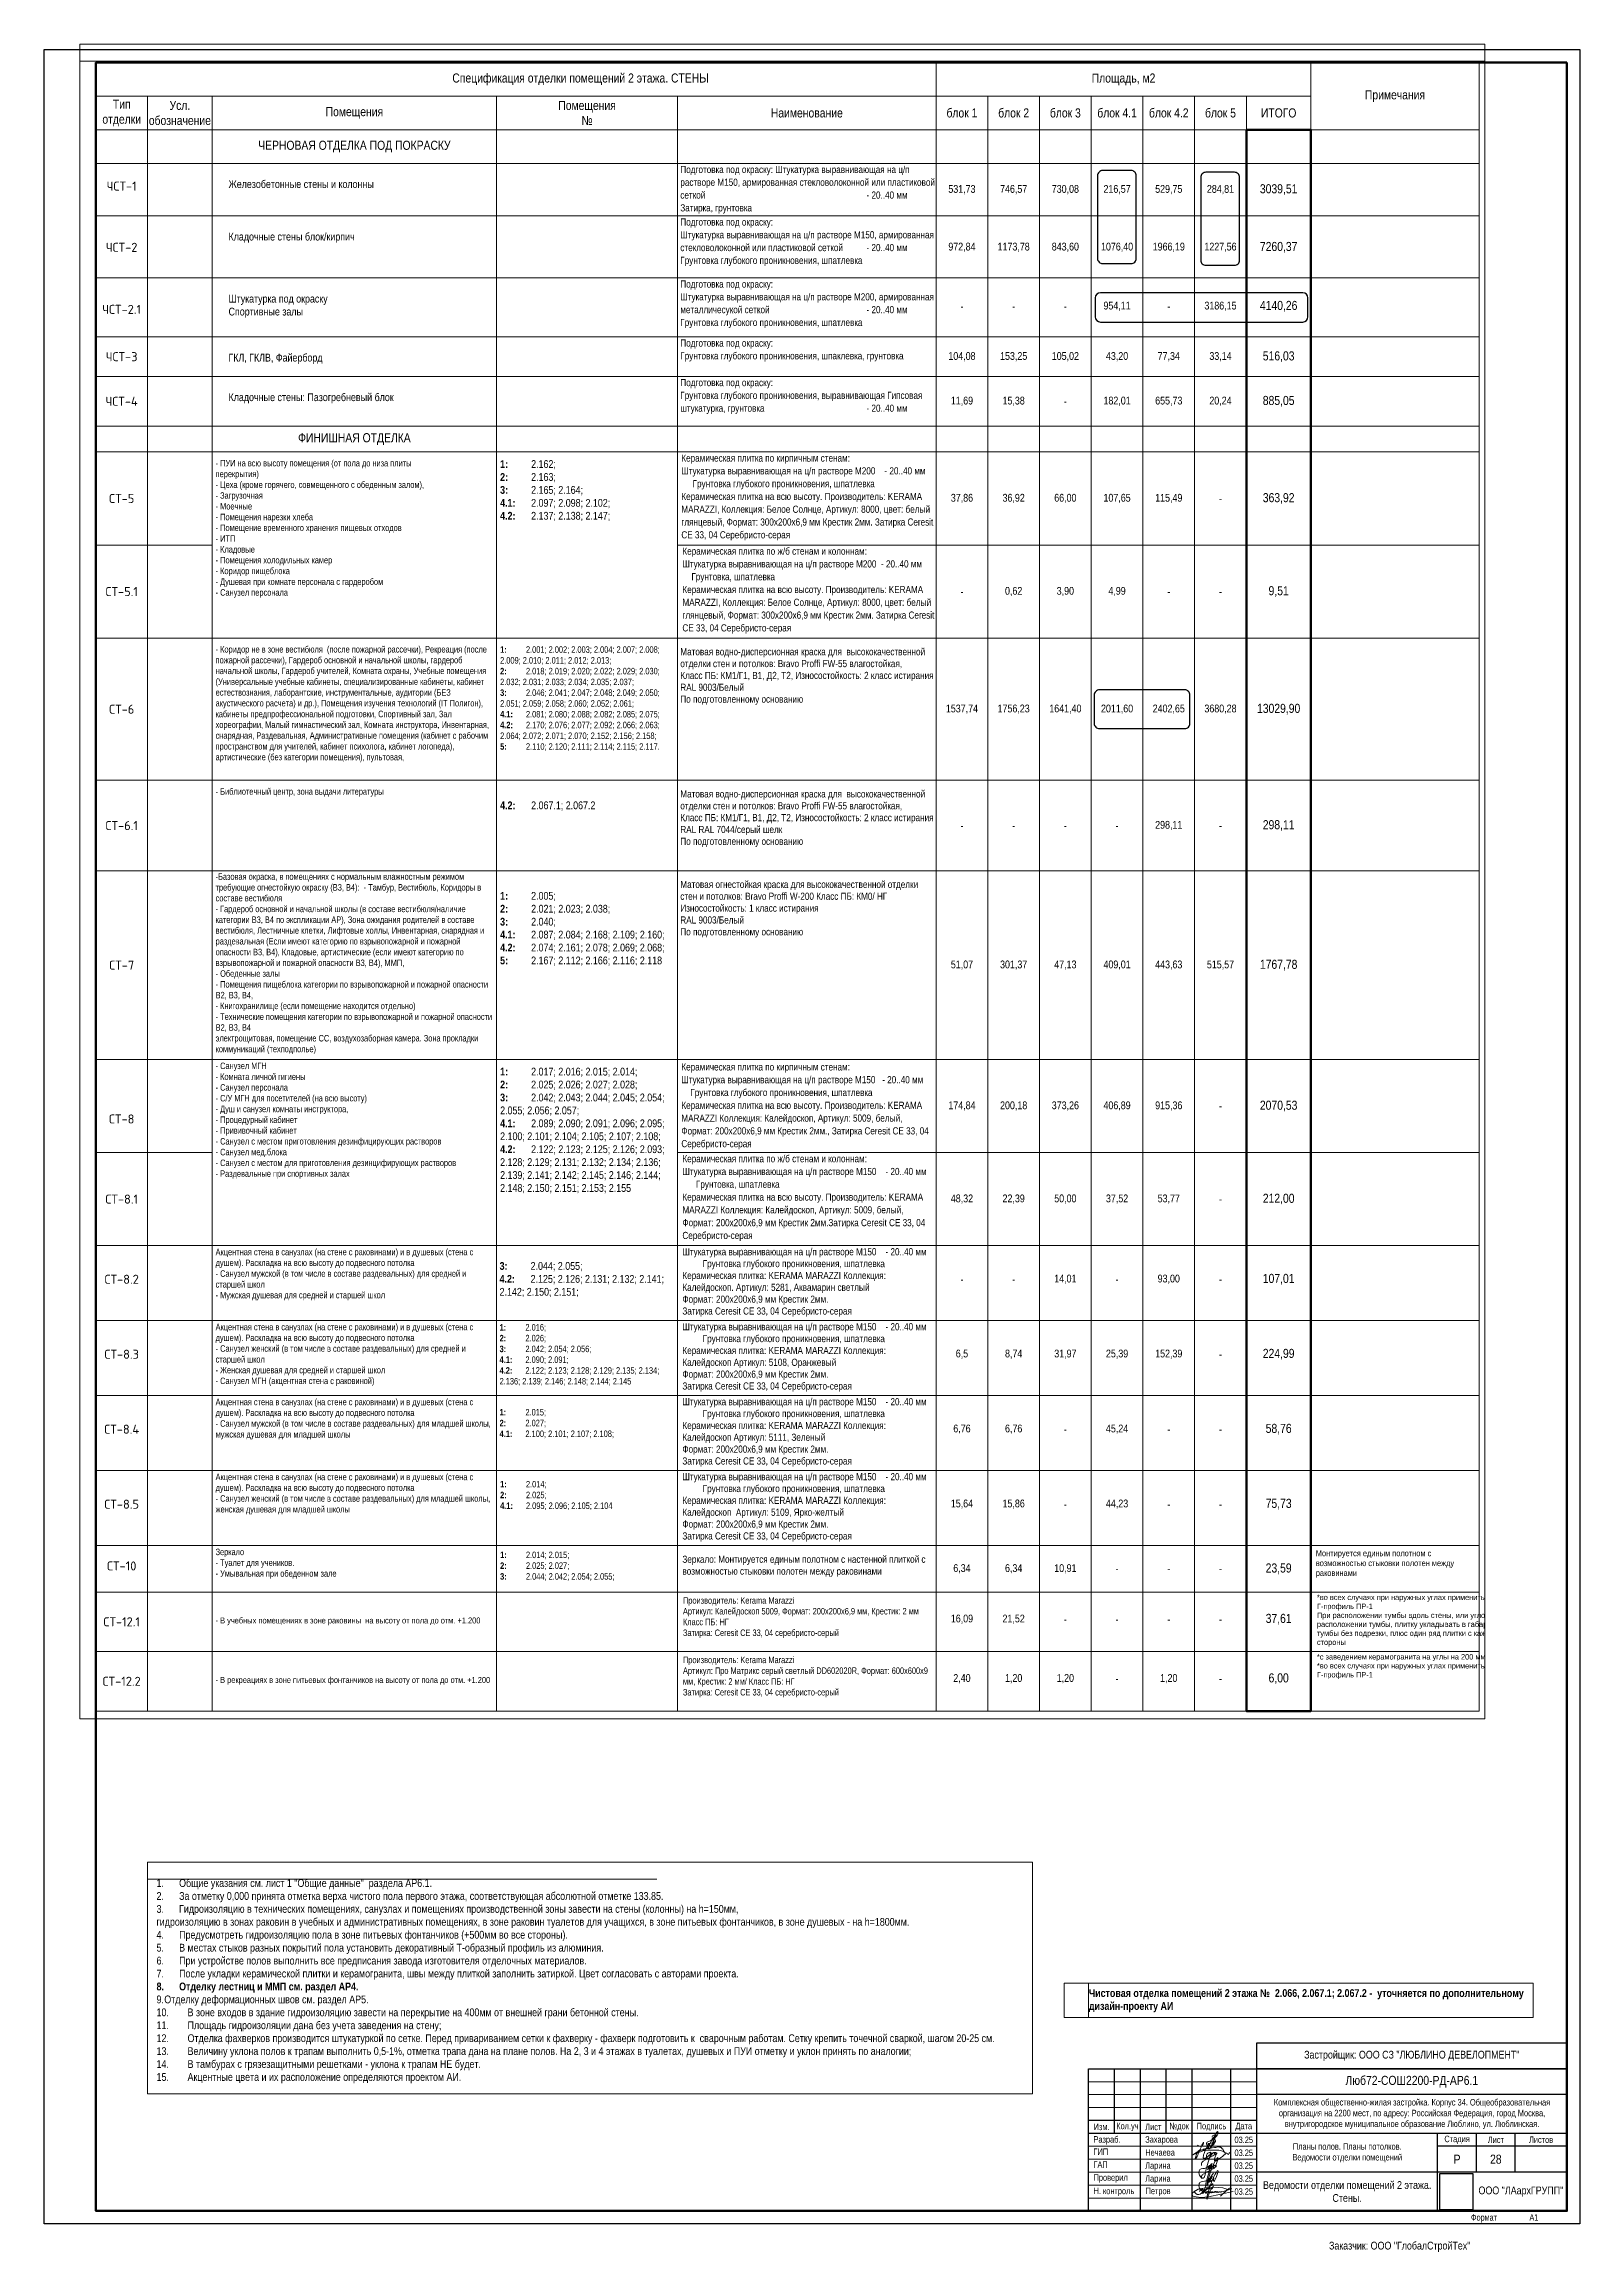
# Paper-space layout 'АР6_л28_стены' of a CAD drawing. Header units: millimetres. Extents: x -218 to 376, y -98 to 756.
# The model-space entities are those that its viewports show. They can reach past a viewport. Long polylines and large blocks are cut down to what shows.
import ezdxf
from ezdxf.enums import TextEntityAlignment as Align

# ---------------------------------------------------------------- set-up
doc = ezdxf.new("R2010")
doc.units = ezdxf.units.MM
doc.header["$LTSCALE"] = 0.5
doc.layers.get('Defpoints').update_dxf_attribs({"color": 140})
for name, color, linetype, lineweight in [('00 Текст', 7, 'Continuous', 9), ('АИ_Стены_марка', 7, 'Continuous', 9), ('АИ_Таблица', 7, 'Continuous', 13), ('АИ_Текст', 7, 'Continuous', 13), ('АР6_ИЗМ_расчетов_август', 10, 'Continuous', 40), ('АР6_спецификации', 7, 'Continuous', 0), ('АР_Узлы_сечения', 10, 'Continuous', 25)]:
    doc.layers.add(name, color=color, linetype=linetype, lineweight=lineweight)
doc.layers.add('АР_Делит', color=120, linetype='Continuous', lineweight=0, plot=False)
doc.layers.add('АР_ШТАМП', color=7, linetype='Continuous')
doc.styles.add('Isocpeur3', font='isocpeur.ttf')
doc.styles.add('style1', font='ARIALN.TTF')
doc.styles.add('Самолет ПБ2', font='ARIALN.TTF', dxfattribs={"width": 0.9})
picture_1 = doc.add_image_def('image1.jpg', size_in_pixel=(147, 160))

psp = doc.layouts.new('АР6_л28_стены')

# ---------------------------------------------------------------- texts
at = {"layer": 'АР_ШТАМП', "attachment_point": 5, "style": 'style1'}
for s, insert, char_height, width in [('28', (343.98, -61.73), 3.5, 15), ('Ведомости отделки помещений 2 этажа.\\PСтены. ', (286.48, -74.23), 3, 70)]:
    psp.add_mtext(s, dxfattribs=dict(at, insert=insert, char_height=char_height, width=width))

msp = doc.modelspace()

# ---------------------------------------------------------------- texts
at = {"ltscale": 100, "insert": (-69877.838, -136384.145), "char_height": 300, "width": 33462.13495, "attachment_point": 1, "style": 'style1'}
msp.add_mtext('\\pxt1;1.^I      Общие указания см. лист 1 "Общие данные"  раздела АР6.1.\\P2.^I      За отметку 0,000 принята отметка верха чистого пола первого этажа, соответствующая абсолютной отметке 133.85.\\P3.^I      Гидроизоляцию в технических помещениях, санузлах и помещениях производственной зоны завести на стены (колонны) на h=150мм, \\Pгидроизоляцию в зонах раковин в учебных и административных помещениях, в зоне раковин туалетов для учащихся, в зоне питьевых фонтанчиков, в зоне душевых - на h=1800мм.\\P4.^I      Предусмотреть гидроизоляцию пола в зоне питьевых фонтанчиков (+500мм во все стороны). \\P5.^I      В местах стыков разных покрытий пола установить декоративный Т-образный профиль из алюминия.\\P6.^I      При устройстве полов выполнить все предписания завода изготовителя отделочных материалов.\\P7.^I      После укладки керамической плитки и керамогранита, швы между плиткой заполнить затиркой. Цвет согласовать с авторами проекта.\\P{\\fArial Narrow|b1|i0|c204|p34;8.^I      Отделку лестниц и ММП см. раздел АР4.\\P\\pi-3,l3,t3;}9.^IОтделку деформационных швов см. раздел АР5.\\P10.^IВ зоне входов в здание гидроизоляцию завести на перекрытие на 400мм от внешней грани бетонной стены.\\P11.^IПлощадь гидроизоляции дана без учета заведения на стену;\\P12.^IОтделка фахверков производится штукатуркой по сетке. Перед привариванием сетки к фахверку - фахверк подготовить к  сварочным работам. Сетку крепить точечной сваркой, шагом 20-25 см.{\\C1;\\c255;\\P}13.^IВеличину уклона полов к трапам выполнить 0,5-1%, отметка трапа дана на плане полов. На 2, 3 и 4 этажах в туалетах, душевых и ПУИ отметку и уклон принять по аналогии;\\P14.^IВ тамбурах с грязезащитными решетками - уклона к трапам НЕ будет.\\P15.^IАкцентные цвета и их расположение определяются проектом АИ.', dxfattribs=at)
at = {"layer": 'АИ_Стены_марка', "color": 0, "char_height": 350, "width": 2000, "attachment_point": 5, "style": 'Isocpeur3'}
for s, insert in [('ЧСТ-1', (-128595.701, -74212.224)), ('ЧСТ-2', (-128595.701, -76579.172)), ('ЧСТ-2.1', (-128595.701, -78979.172)), ('ЧСТ-3', (-128595.701, -80810.186)), ('ЧСТ-4', (-128595.701, -82535.094)), ('СТ-5', (-128595.701, -86294.401)), ('СТ-5.1', (-128595.701, -89894.401)), ('СТ-6', (-128595.701, -94444.401)), ('СТ-6.1', (-128595.701, -98944.378)), ('СТ-7', (-128595.701, -104344.355)), ('СТ-8', (-128595.701, -110294.355)), ('СТ-8.1', (-128595.701, -113394.355)), ('СТ-8.2', (-128595.701, -116494.355)), ('СТ-8.3', (-128595.701, -119394.355)), ('СТ-8.4', (-128595.701, -122294.355)), ('СТ-8.5', (-128595.701, -125194.355)), ('СТ-10', (-128595.701, -127582.986)), ('СТ-12.1', (-128595.701, -129744.355)), ('СТ-12.2', (-128595.701, -132044.355))]:
    msp.add_mtext(s, dxfattribs=dict(at, insert=insert))
at = {"layer": 'АИ_Текст', "color": 0, "style": 'style1'}
for s, insert, char_height, width, attachment_point in [('Спецификация отделки помещений 2 этажа. СТЕНЫ', (-110845.701, -70082.371), 350, 27500, 5), ('Площадь, м2', (-89845.701, -70082.371), 350, 14500, 5), ('Тип отделки', (-128595.701, -71382.371), 350, 2000, 5), ('Примечания', (-79345.701, -70732.371), 350, 6500, 5), ('Усл. обозначение', (-126345.701, -71382.371), 350, 2500, 5), ('Помещения', (-119595.701, -71382.371), 350, 11000, 5), ('Помещения\\P№', (-110595.701, -71382.371), 350, 7000, 5), ('Наименование', (-102095.701, -71382.371), 350, 10000, 5), ('блок 1', (-96095.701, -71382.371), 350, 2000, 5), ('блок 2', (-94095.701, -71382.371), 350, 2000, 5), ('блок 3', (-92095.701, -71382.371), 350, 2000, 5), ('блок 4.1', (-90095.701, -71382.371), 350, 2000, 5), ('блок 4.2', (-88095.701, -71382.371), 350, 2000, 5), ('блок 5', (-86095.701, -71382.371), 350, 2000, 5), ('ИТОГО', (-83845.701, -71382.371), 350, 2500, 5), ('ЧЕРНОВАЯ ОТДЕЛКА ПОД ПОКРАСКУ', (-119595.701, -72682.371), 350, 11000, 5), ('\\pxa0.66667,sm1.07917;{\\H0.91667x;\\C256;Подготовка под окраску: Штукатурка выравнивающая на ц/п растворе М150, армированная стекловолоконной или пластиковой сеткой^I^I^I^I^I^I- 20..40 мм          Затирка, грунтовка}', (-106988.071, -73430.843), 300, 9892.36988, 1), ('Железобетонные стены и колонны', (-124462.922, -73983.702), 300, 10868.15031, 1), ('Кладочные стены блок/кирпич', (-124462.922, -76014.903), 300, 10868.15031, 1), ('\\pxa0.66667,sm1.07917;{\\H0.91667x;\\C256;Подготовка под окраску:\\PШтукатурка выравнивающая на ц/п растворе М150, армированная стекловолоконной или пластиковой сеткой^I- 20..40 мм           Грунтовка глубокого проникновения, шпатлевка}', (-106988.071, -75462.044), 300, 9892.36988, 1), ('Штукатурка под окраску\\PСпортивные залы ', (-124462.922, -78414.903), 300, 10868.15031, 1), ('\\pxa0.66667,sm1.07917;{\\H0.91667x;\\C256;Подготовка под окраску:\\PШтукатурка выравнивающая на ц/п растворе М200, армированная металличесукой сеткой^I^I^I^I- 20..40 мм           Грунтовка глубокого проникновения, шпатлевка}', (-106988.071, -77862.044), 300, 9892.36988, 1), ('\\pxa0.66667,sm1.07917;{\\H0.91667x;\\C256;Подготовка под окраску:\\PГрунтовка глубокого проникновения, шпаклевка, грунтовка}', (-106988.071, -80143.059), 300, 9892.36988, 1), ('ГКЛ, ГКЛВ, Файерборд', (-124462.922, -80695.918), 300, 10868.15031, 1), ('\\pxa0.66667,sm1.07917;{\\H0.91667x;\\C256;Подготовка под окраску:\\PГрунтовка глубокого проникновения, выравнивающая Гипсовая штукатурка, грунтовка^I^I^I^I- 20..40 мм ^I^I^I^I}', (-106988.071, -81674.259), 300, 9892.36988, 1), ('Кладочные стены: Пазогребневый блок', (-124462.922, -82227.118), 300, 10868.15031, 1), ('ФИНИШНАЯ ОТДЕЛКА', (-119595.701, -83994.401), 350, 11000, 5), ('- ПУИ на всю высоту помещения (от пола до низа плиты\\Pперекрытия)\\P- Цеха (кроме горячего, совмещенного с обеденным залом), \\P- Загрузочная\\P- Моечные\\P- Помещения нарезки хлеба\\P- Помещение временного хранения пищевых отходов\\P- ИТП\\P- Кладовые\\P- Помещения холодильных камер \\P- Коридор пищеблока\\P- Душевая при комнате персонала с гардеробом\\P- Санузел персонала', (-124963.851, -84802.658), 250, 10868.15031, 1), ('{\\fArial Narrow|b1|i0|c204|p34;1:}^I2.162;  \\P{\\fArial Narrow|b1|i0|c204|p34;2:}^I2.163;   \\P{\\fArial Narrow|b1|i0|c204|p34;3:} ^I2.165; 2.164; \\P{\\fArial Narrow|b1|i0|c204|p34;4.1:}^I2.097; 2.098; 2.102; \\P{\\fArial Narrow|b1|i0|c204|p34;4.2:}^I2.137; 2.138; 2.147;\\P ', (-113958.851, -84812.649), 300, 6318.15579, 1), ('\\pxa0.66667,sm1.07917;{\\H0.91667x;\\C256;Керамическая плитка по кирпичным стенам:                    Штукатурка выравнивающая на ц/п растворе М200    - 20..40 мм           Грунтовка глубокого проникновения, шпатлевка          \\A1;Керамическая плитка на всю высоту. Производитель: KERAMA MARAZZI, Коллекция: Белое Солнце, Артикул: 8000, цвет: белый глянцевый, Формат: 300х200х6,9 мм Крестик 2мм. Затирка Ceresit СE 33, 04 Cеребристо-серая }', (-106948.634, -84592.873), 300, 9892.36988, 1), ('\\pxa0.66667,sm1.07917;{\\H0.91667x;\\C256;Керамическая плитка по ж/б стенам и колоннам:              Штукатурка выравнивающая на ц/п растворе М200  - 20..40 мм           Грунтовка, шпатлевка                                                    \\A1;Керамическая плитка на всю высоту. Производитель: KERAMA MARAZZI, Коллекция: Белое Солнце, Артикул: 8000, цвет: белый глянцевый, Формат: 300х200х6,9 мм Крестик 2мм. Затирка Ceresit СE 33, 04 Cеребристо-серая }', (-106908.483, -88192.873), 300, 9812.7815, 1), ('- Коридор не в зоне вестибюля  (после пожарной рассечки), Рекреация (после пожарной рассечки), Гардероб основной и начальной школы, гардероб  начальной школы, Гардероб учителей, Комната охраны, Учебные помещения (Универсальные учебные кабинеты, специализированные кабинеты, кабинет естествознания, лаборантские, инструментальные, аудитории (БЕЗ акустического расчета) и др.), Помещения изучения технологий (IT Полигон), кабинеты предпрофессиональной подготовки, Спортивный зал, Зал хореографии, Малый гимнастический зал, Комната инструктора, Инвентарная, снарядная, Раздевальная, Административные помещения (кабинет с рабочим пространством для учителей, кабинет психолога, кабинет логопеда), артистические (без категории помещения), пультовая,', (-124963.851, -92002.658), 250, 10868.15031, 1), ('{\\fArial Narrow|b1|i0|c204|p34;1: }^I2.001; 2.002; 2.003; 2.004; 2.007; 2.008; 2.009; 2.010; 2.011; 2.012; 2.013;\\P{\\fArial Narrow|b1|i0|c204|p34;2:}^I2.018; 2.019; 2.020; 2.022; 2.029; 2.030; 2.032; 2.031; 2.033; 2.034; 2.035; 2.037;   \\P{\\fArial Narrow|b1|i0|c204|p34;3: }^I2.046; 2.041; 2.047; 2.048; 2.049; 2.050; 2.051; 2.059; 2.058; 2.060; 2.052; 2.061;  \\P{\\fArial Narrow|b1|i0|c204|p34;4.1: }^I2.081; 2.080; 2.088; 2.082; 2.085; 2.075;\\P{\\fArial Narrow|b1|i0|c204|p34;4.2:} ^I2.170; 2.076; 2.077; 2.092; 2.066; 2.063; 2.064; 2.072; 2.071; 2.070; 2.152; 2.156; 2.158; \\P{\\fArial Narrow|b1|i0|c204|p34;5:}^I2.110; 2.120; 2.111; 2.114; 2.115; 2.117. ', (-113958.851, -92012.649), 250, 6628.5329, 1), ('\\pxa0.66667;{\\H0.91667x;\\C256;Матовая водно-дисперсионная краска для  высококачественной отделки стен и потолков: \\C242;\\c2564301;Bravo Proffi FW-55\\C256; влагостойкая, \\PКласс ПБ: КМ1/Г1, В1, Д2, Т2, Износостойкость: 2 класс истирания\\PRAL 9003/Белый\\PПо подготовленному основанию}', (-106988.071, -92083.564), 300, 9892.36988, 1), ('- Библиотечный центр, зона выдачи литературы ', (-124963.851, -97502.658), 250, 10868.15031, 1), ('\\P{\\fArial Narrow|b1|i0|c204|p34;4.2:^I}2.067.1; 2.067.2\\P ', (-113958.851, -97512.649), 300, 6318.15579, 1), ('\\pxa0.66667;{\\H0.91667x;\\C256;Матовая водно-дисперсионная краска для  высококачественной отделки стен и потолков: \\C242;\\c2564301;Bravo Proffi FW-55\\C256; влагостойкая, \\PКласс ПБ: КМ1/Г1, В1, Д2, Т2, Износостойкость: 2 класс истирания\\PRAL RAL 7044/серый шелк\\PПо подготовленному основанию}', (-106988.071, -97583.564), 300, 9892.36988, 1), ('-Базовая окраска, в помещениях с нормальным влажностным режимом требующие огнестойкую окраску (В3, В4):  - Тамбур, Вестибюль, Коридоры в составе вестибюля \\P- Гардероб основной и начальной школы (в составе вестибюля/наличие категории В3, В4 по экспликации АР), Зона ожидания родителей в составе вестибюля, Лестничные клетки, Лифтовые холлы, Инвентарная, снарядная и раздевальная (Если имеют категорию по взрывопожарной и пожарной опасности В3, В4), Кладовые, артистические (если имеют категорию по взрывопожарной и пожарной опасности В3, В4), ММП, \\P- Обеденные залы\\P- Помещения пищеблока категории по взрывопожарной и пожарной опасности В2, В3, В4, \\P- Книгохранилище (если помещение находится отдельно)\\P- Технические помещения категории по взрывопожарной и пожарной опасности В2, В3, В4                              \\Pэлектрощитовая, помещение СС, воздухозаборная камера. Зона прокладки коммуникаций (техподполье)', (-124963.851, -100794.055), 250, 10868.15031, 1), (' \\P{\\fArial Narrow|b1|i0|c204|p34;1: }^I2.005; \\P{\\fArial Narrow|b1|i0|c204|p34;2:}^I2.021; 2.023; 2.038;  \\P{\\fArial Narrow|b1|i0|c204|p34;3: }^I2.040;\\P{\\fArial Narrow|b1|i0|c204|p34;4.1:}^I2.087; 2.084; 2.168; 2.109; 2.160; \\P{\\fArial Narrow|b1|i0|c204|p34;4.2:}^I2.074; 2.161; 2.078; 2.069; 2.068;  \\P{\\fArial Narrow|b1|i0|c204|p34;5:}^I2.167; 2.112; 2.166; 2.116; 2.118 ', (-113958.851, -101012.603), 300, 6673.09089, 1), ('\\pxa0.66667;{\\H0.91667x;\\C256;Матовая огнестойкая краска для высококачественной отделки стен и потолков: \\C242;\\c2564301;Bravo Proffi W-200\\C256; Класс ПБ: КМ0/ НГ \\PИзносостойкость: 1 класс истирания\\PRAL 9003/Белый\\PПо подготовленному основанию}', (-106988.071, -101083.518), 300, 9892.36988, 1), ('- Санузел МГН\\P- Комната личной гигиены \\P- Санузел персонала\\P- С/У МГН для посетителей (на всю высоту)\\P- Душ и санузел комнаты инструктора,  \\P- Процедурный кабинет\\P- Прививочный кабинет\\P- Санузел с местом приготовления дезинфицирующих растворов\\P- Санузел мед.блока\\P- Санузел с местом для приготовления дезинцифирующих растворов\\P- Раздевальные при спортивных залах', (-124963.851, -108114.765), 250, 10868.15031, 1), ('{\\fArial Narrow|b1|i0|c204|p34;1:}^I2.017; 2.016; 2.015; 2.014; \\P{\\fArial Narrow|b1|i0|c204|p34;2:}^I2.025; 2.026; 2.027; 2.028;  \\P{\\fArial Narrow|b1|i0|c204|p34;3:}^I2.042; 2.043; 2.044; 2.045; 2.054; 2.055; 2.056; 2.057; \\P{\\fArial Narrow|b1|i0|c204|p34;4.1:}^I2.089; 2.090; 2.091; 2.096; 2.095; 2.100; 2.101; 2.104; 2.105; 2.107; 2.108; \\P{\\fArial Narrow|b1|i0|c204|p34;4.2:}^I2.122; 2.123; 2.125; 2.126; 2.093; 2.128; 2.129; 2.131; 2.132; 2.134; 2.136; 2.139; 2.141; 2.142; 2.145; 2.146; 2.144; 2.148; 2.150; 2.151; 2.153; 2.155 ', (-113958.851, -108312.603), 300, 6673.09089, 1), ('\\pxa0.66667,sm1.07917;{\\H0.91667x;\\C256;Керамическая плитка по кирпичным стенам:                    Штукатурка выравнивающая на ц/п растворе М150   - 20..40 мм           Грунтовка глубокого проникновения, шпатлевка          \\A1;Керамическая плитка на всю высоту. Производитель: KERAMA MARAZZI Коллекция: Калейдоскоп, Артикул: 5009, белый,   Формат: 200х200х6,9 мм Крестик 2мм., Затирка Ceresit СE 33, 04 Cеребристо-серая}', (-106948.634, -108143.583), 300, 9892.36988, 1), ('\\pxa0.66667,sm1.07917;{\\H0.91667x;\\C256;Керамическая плитка по ж/б стенам и колоннам:              Штукатурка выравнивающая на ц/п растворе М150    - 20..40 мм           Грунтовка, шпатлевка                                                    \\A1;Керамическая плитка на всю высоту. Производитель: KERAMA MARAZZI Коллекция: Калейдоскоп, Артикул: 5009, белый,  Формат: 200х200х6,9 мм Крестик 2мм.Затирка Ceresit СE 33, 04 Cеребристо-серая}', (-106908.483, -111692.828), 300, 9812.7815, 1), ('{\\H0.91667x;\\C256;Штукатурка выравнивающая на ц/п растворе М150    - 20..40 мм           Грунтовка глубокого проникновения, шпатлевка\\A1;\\PКерамическая плитка: KERAMA MARAZZI Коллекция: Калейдоскоп. Артикул: 5281, Аквамарин светлый\\PФормат: 200х200х6,9 мм Крестик 2мм.          \\PЗатирка Ceresit СE 33, 04 Cеребристо-серая}', (-106908.483, -115292.828), 300, 9567.88168, 1), ('Акцентная стена в санузлах (на стене с раковинами) и в душевых (стена с душем). Раскладка на всю высоту до подвесного потолка \\P- Санузел мужской (в том числе в составе раздевальных) для средней и старшей школ\\P- Мужская душевая для средней и старшей школ', (-124963.851, -115314.765), 250, 10868.15031, 1), ('\\P{\\fArial Narrow|b1|i0|c204|p34;3:}^I2.044; 2.055;  \\P{\\fArial Narrow|b1|i0|c204|p34;4.2:}^I2.125; 2.126; 2.131; 2.132; 2.141; 2.142; 2.150; 2.151;', (-113979.217, -115329.347), 300, 6728.62921, 1), ('Акцентная стена в санузлах (на стене с раковинами) и в душевых (стена с душем). Раскладка на всю высоту до подвесного потолка \\P- Санузел женский (в том числе в составе раздевальных) для средней и старшей школ\\P- Женская душевая для средней и старшей школ\\P- Санузел МГН (акцентная стена с раковиной)', (-124963.851, -118214.765), 250, 10637.03142, 1), ('{\\fArial Narrow|b1|i0|c204|p34;1: }^I2.016; \\P{\\fArial Narrow|b1|i0|c204|p34;2:}^I2.026;  \\P{\\fArial Narrow|b1|i0|c204|p34;3:}^I2.042; 2.054; 2.056;\\P{\\fArial Narrow|b1|i0|c204|p34;4.1:}^I2.090; 2.091; \\P{\\fArial Narrow|b1|i0|c204|p34;4.2:}^I2.122; 2.123; 2.128; 2.129; 2.135; 2.134; 2.136; 2.139; 2.146; 2.148; 2.144; 2.145  ', (-113979.217, -118229.347), 250, 6728.62921, 1), ('{\\H0.91667x;\\C256;Штукатурка выравнивающая на ц/п растворе М150    - 20..40 мм           Грунтовка глубокого проникновения, шпатлевка\\A1;\\PКерамическая плитка: KERAMA MARAZZI Коллекция: Калейдоскоп Артикул: 5108, Оранжевый\\PФормат: 200х200х6,9 мм Крестик 2мм.          \\PЗатирка Ceresit СE 33, 04 Cеребристо-серая}', (-106908.483, -118192.828), 300, 9567.88168, 1), ('Акцентная стена в санузлах (на стене с раковинами) и в душевых (стена с душем). Раскладка на всю высоту до подвесного потолка \\P- Санузел мужской (в том числе в составе раздевальных) для младшей школы, мужская душевая для младшей школы', (-124963.851, -121114.765), 250, 10637.27232, 1), ('{\\H0.91667x;\\C256;Штукатурка выравнивающая на ц/п растворе М150    - 20..40 мм           Грунтовка глубокого проникновения, шпатлевка\\A1;\\PКерамическая плитка: KERAMA MARAZZI Коллекция: Калейдоскоп Артикул: 5111, Зеленый\\PФормат: 200х200х6,9 мм Крестик 2мм.          \\PЗатирка Ceresit СE 33, 04 Cеребристо-серая}', (-106908.483, -121092.828), 300, 9567.88168, 1), ('{\\fArial Narrow|b1|i0|c204|p34;\\P1: }^I2.015;  \\P{\\fArial Narrow|b1|i0|c204|p34;2:}  ^I2.027;\\P{\\fArial Narrow|b1|i0|c204|p34;4.1:}^I2.100; 2.101; 2.107; 2.108;', (-113979.217, -121095.411), 250, 6728.62921, 1), ('Акцентная стена в санузлах (на стене с раковинами) и в душевых (стена с душем). Раскладка на всю высоту до подвесного потолка \\P- Санузел женский (в том числе в составе раздевальных) для младшей школы, женская душевая для младшей школы', (-124963.851, -124014.765), 250, 10868.15031, 1), ('{\\fArial Narrow|b1|i0|c204|p34;1: }^I2.014;   \\P{\\fArial Narrow|b1|i0|c204|p34;2: }^I2.025;  \\P{\\fArial Narrow|b1|i0|c204|p34;4.1:}^I2.095; 2.096; 2.105; 2.104', (-113958.851, -124294.946), 250, 6620.97974, 1), ('{\\H0.91667x;\\C256;Штукатурка выравнивающая на ц/п растворе М150    - 20..40 мм           Грунтовка глубокого проникновения, шпатлевка\\A1;\\PКерамическая плитка: KERAMA MARAZZI Коллекция: Калейдоскоп  Артикул: 5109, Ярко-желтый\\PФормат: 200х200х6,9 мм Крестик 2мм.          \\PЗатирка Ceresit СE 33, 04 Cеребристо-серая}', (-106908.483, -123992.828), 300, 9567.88168, 1), ('Зеркало \\P- Туалет для учеников. \\P- Умывальная при обеденном зале', (-124963.851, -126914.765), 250, 10868.15031, 1), ('{\\fArial Narrow|b1|i0|c204|p34;1:} ^I2.014; 2.015; \\P{\\fArial Narrow|b1|i0|c204|p34;2:}^I2.025; 2.027; \\P{\\fArial Narrow|b1|i0|c204|p34;3:} ^I2.044; 2.042; 2.054; 2.055;', (-113958.851, -127028.96), 250, 6620.97974, 1), ('\\A1;{\\H0.91667x;\\C256;Зеркало: Монтируется единым полотном с настенной плиткой с возможностью стыковки полотен между раковинами}', (-106908.483, -127186.957), 300, 9567.88168, 1), ('\\A1;{\\H0.91667x;\\C256;Монтируется единым полотном с возможностью стыковки полотен между раковинами}', (-82408.483, -126977.62), 250, 5928.0745, 1), ('\\pxl0.16667,se0.95417;{\\C256;Производитель: Kerama Marazzi\\P\\pb0.25,sm1;Артикул: Калейдоскоп 5009, Формат: 200х200х6,9 мм, Крестик: 2 мм\\PКласс ПБ: НГ\\PЗатирка: Ceresit СЕ 33, 04 серебристо-серый}', (-106928.319, -128791.978), 250, 9567.88168, 1), ('\\pxl0.175,b0.25,sm1;{\\H0.83333x;\\C256;*во всех случаях при наружных углах применить  Г-профиль ПР-1\\PПри расположении тумбы вдоль стены, или угловом расположении тумбы, плитку укладывать в габаритих тумбы без подрезки, плюс один ряд плитки с каждой стороны}', (-82408.483, -128692.828), 250, 6138.18383, 1), ('\\A1;{\\H0.91667x;\\C256;- В учебных помещениях в зоне раковины  на высоту от пола до отм. +1.200 }', (-124963.851, -129577.379), 250, 10868.15031, 1), ('\\pxl0.16667,se0.95417;{\\C256;Производитель: Kerama Marazzi\\P\\pb0.25,sm1;Артикул: Про Матрикс серый светлый DD602020R, Формат: 600х600х9 мм, Крестик: 2 мм/ Класс ПБ: НГ\\PЗатирка: Ceresit СЕ 33, 04 серебристо-серый}', (-106928.319, -131091.978), 250, 9567.88168, 1), ('\\pxl0.175,b0.25,sm1;{\\H0.83333x;\\C256;*с заведением керамогранита на углы на 200 мм\\P*во всех случаях при наружных углах применить  Г-профиль ПР-1}', (-82408.483, -130992.828), 250, 6138.18383, 1), ('\\A1;{\\H0.91667x;\\C256;- В рекреациях в зоне питьевых фонтанчиков на высоту от пола до отм. +1.200}', (-124963.851, -131877.379), 250, 10868.15031, 1)]:
    msp.add_mtext(s, dxfattribs=dict(at, insert=insert, char_height=char_height, width=width, attachment_point=attachment_point))
at = {"layer": 'АИ_Текст', "color": 7, "attachment_point": 5, "style": 'style1'}
for s, insert, char_height, width in [('531,73', (-96095.701, -74347.971), 300, 2000), ('746,57', (-94095.701, -74347.971), 300, 2000), ('730,08', (-92095.701, -74347.971), 300, 2000), ('216,57', (-90095.701, -74347.971), 300, 2000), ('529,75', (-88095.701, -74347.971), 300, 2000), ('284,81', (-86095.701, -74347.971), 300, 2000), ('972,84', (-96095.701, -76579.172), 300, 2000), ('1173,78', (-94095.701, -76579.172), 300, 2000), ('843,60', (-92095.701, -76579.172), 300, 2000), ('1076,40', (-90095.701, -76579.172), 300, 2000), ('1966,19', (-88095.701, -76579.172), 300, 2000), ('1227,56', (-86095.701, -76579.172), 300, 2000), ('-', (-96095.701, -78860.186), 300, 2000), ('-', (-94095.701, -78860.186), 300, 2000), ('-', (-92095.701, -78860.186), 300, 2000), ('954,11', (-90095.701, -78860.186), 300, 2000), ('-', (-88095.701, -78860.186), 300, 2000), ('3186,15', (-86095.701, -78860.186), 300, 2000), ('104,08', (-96095.701, -80810.186), 300, 2000), ('153,25', (-94095.701, -80810.186), 300, 2000), ('105,02', (-92095.701, -80810.186), 300, 2000), ('43,20', (-90095.701, -80810.186), 300, 2000), ('77,34', (-88095.701, -80810.186), 300, 2000), ('33,14', (-86095.701, -80810.186), 300, 2000), ('11,69', (-96095.701, -82535.094), 300, 2000), ('15,38', (-94095.701, -82535.094), 300, 2000), ('-', (-92095.701, -82535.094), 300, 2000), ('182,01', (-90095.701, -82535.094), 300, 2000), ('655,73', (-88095.701, -82535.094), 300, 2000), ('20,24', (-86095.701, -82535.094), 300, 2000), ('37,86', (-96095.701, -86294.401), 300, 2000), ('36,92', (-94095.701, -86294.401), 300, 2000), ('66,00', (-92095.701, -86294.401), 300, 2000), ('107,65', (-90095.701, -86294.401), 300, 2000), ('115,49', (-88095.701, -86294.401), 300, 2000), ('363,92', (-83845.701, -86294.401), 350, 2500), ('-', (-86095.701, -86294.401), 300, 2000), ('-', (-96095.701, -89894.401), 300, 2000), ('0,62', (-94095.701, -89894.401), 300, 2000), ('3,90', (-92095.701, -89894.401), 300, 2000), ('4,99', (-90095.701, -89894.401), 300, 2000), ('-', (-88095.701, -89894.401), 300, 2000), ('-', (-86095.701, -89894.401), 300, 2000), ('9,51', (-83845.701, -89894.401), 350, 2500), ('1537,74', (-96095.701, -94444.401), 300, 2000), ('1756,23', (-94095.701, -94444.401), 300, 2000), ('1641,40', (-92095.701, -94444.401), 300, 2000), ('2011,60', (-90095.701, -94444.401), 300, 2000), ('2402,65', (-88095.701, -94444.401), 300, 2000), ('3680,28', (-86095.701, -94444.401), 300, 2000), ('51,07', (-96095.701, -104344.355), 300, 2000), ('301,37', (-94095.701, -104344.355), 300, 2000), ('47,13', (-92095.701, -104344.355), 300, 2000), ('409,01', (-90095.701, -104344.355), 300, 2000), ('443,63', (-88095.701, -104344.355), 300, 1787.46659), ('515,57', (-86095.701, -104344.355), 300, 2000), ('174,84', (-96095.701, -109794.355), 300, 2000), ('200,18', (-94095.701, -109794.355), 300, 2000), ('373,26', (-92095.701, -109794.355), 300, 2000), ('406,89', (-90095.701, -109794.355), 300, 2000), ('915,36', (-88095.701, -109794.355), 300, 2000), ('-', (-86095.701, -109794.355), 300, 2000), ('48,32', (-96095.701, -113394.355), 300, 2000), ('22,39', (-94095.701, -113394.355), 300, 2000), ('50,00', (-92095.701, -113394.355), 300, 2000), ('37,52', (-90095.701, -113394.355), 300, 2000), ('53,77', (-88095.701, -113394.355), 300, 2000), ('-', (-86095.701, -113394.355), 300, 2000), ('-', (-96095.701, -116494.355), 300, 2000), ('-', (-94095.701, -116494.355), 300, 2000), ('-', (-90095.701, -116494.355), 300, 2000), ('93,00', (-88095.701, -116494.355), 300, 2000), ('-', (-86095.701, -116494.355), 300, 2000), ('25,39', (-90095.701, -119394.355), 300, 2000), ('152,39', (-88095.701, -119394.355), 300, 2000), ('-', (-86095.701, -119394.355), 300, 2000), ('58,76', (-83845.701, -122294.355), 350, 2500), ('-', (-92095.701, -122294.355), 300, 2000), ('45,24', (-90095.701, -122294.355), 300, 2000), ('-', (-88095.701, -122294.355), 300, 2000), ('-', (-86095.701, -122294.355), 300, 2000), ('-', (-92095.701, -125194.355), 300, 2000), ('44,23', (-90095.701, -125194.355), 300, 2000), ('-', (-88095.701, -125194.355), 300, 2000), ('-', (-86095.701, -125194.355), 300, 2000), ('75,73', (-83845.701, -125194.355), 350, 2500), ('-', (-90095.701, -127694.355), 300, 2000), ('-', (-88095.701, -127694.355), 300, 2000), ('-', (-86095.701, -127694.355), 300, 2000), ('23,59', (-83845.701, -127694.355), 350, 2500), ('-', (-90095.701, -129644.404), 300, 2000), ('-', (-88095.701, -129644.404), 300, 2000), ('-', (-86095.701, -129644.404), 300, 2000), ('-', (-90095.701, -131944.404), 300, 2000), ('1,20', (-88095.701, -131944.404), 300, 2000), ('-', (-86095.701, -131944.404), 300, 2000)]:
    msp.add_mtext(s, dxfattribs=dict(at, insert=insert, char_height=char_height, width=width))
at = {"layer": 'АИ_Текст', "color": 1, "char_height": 350, "width": 2500, "attachment_point": 5, "style": 'style1'}
for s, insert in [('3039,51', (-83845.701, -74347.971)), ('7260,37', (-83845.701, -76579.172)), ('4140,26', (-83845.701, -78860.186)), ('516,03', (-83845.701, -80810.186)), ('885,05', (-83845.701, -82535.094)), ('13029,90', (-83845.701, -94444.401)), ('1767,78', (-83845.701, -104344.355)), ('2070,53', (-83845.701, -109794.355)), ('212,00', (-83845.701, -113394.355)), ('107,01', (-83845.701, -116494.355)), ('224,99', (-83845.701, -119394.355)), ('37,61', (-83845.701, -129644.404)), ('6,00', (-83845.701, -131944.404))]:
    msp.add_mtext(s, dxfattribs=dict(at, insert=insert))
at = {"layer": 'АИ_Текст', "attachment_point": 5, "style": 'style1'}
for s, insert, char_height, width in [('-', (-96095.701, -98944.378), 300, 2000), ('-', (-94095.701, -98944.378), 300, 2000), ('-', (-92095.701, -98944.378), 300, 2000), ('-', (-90095.701, -98944.378), 300, 2000), ('298,11', (-88095.701, -98944.378), 300, 2000), ('-', (-86095.701, -98944.378), 300, 2000), ('298,11', (-83845.701, -98944.378), 350, 2500)]:
    msp.add_mtext(s, dxfattribs=dict(at, insert=insert, char_height=char_height, width=width))
at = {"layer": 'АИ_Текст', "color": 5, "char_height": 300, "width": 2000, "attachment_point": 5, "style": 'style1'}
for s, insert in [('14,01', (-92095.701, -116494.355)), ('6,5', (-96095.701, -119394.355)), ('8,74', (-94095.701, -119394.355)), ('31,97', (-92095.701, -119394.355)), ('6,76', (-96095.701, -122294.355)), ('6,76', (-94095.701, -122294.355)), ('15,64', (-96095.701, -125194.355)), ('15,86', (-94095.701, -125194.355)), ('6,34', (-96095.701, -127694.355)), ('6,34', (-94095.701, -127694.355)), ('10,91', (-92095.701, -127694.355)), ('16,09', (-96095.701, -129644.404)), ('21,52', (-94095.701, -129644.404)), ('-', (-92095.701, -129644.404)), ('2,40', (-96095.701, -131944.404)), ('1,20', (-94095.701, -131944.404)), ('1,20', (-92095.701, -131944.404))]:
    msp.add_mtext(s, dxfattribs=dict(at, insert=insert))
at = {"layer": 'АР6_спецификации', "ltscale": 100, "insert": (-190744.422, -181626.88), "char_height": 300, "width": 17989.53264, "attachment_point": 1, "style": 'style1'}
msp.add_mtext('\\pxt1;{\\fArial Narrow|b1|i0|c204|p34;\\C242;\\c2564301;Чистовая отделка помещений 2 этажа №  2.066, 2.067.1; 2.067.2 -  уточняется по дополнительному \\Pдизайн-проекту АИ}', dxfattribs=at)

# ---------------------------------------------------------------- blocks, each defined once
blk = doc.blocks.new('*U182')
at = {"lineweight": 25}
blk.add_lwpolyline([(5, 836), (5, -5), (-589, -5), (-589, 836)], close=True, dxfattribs=at)
at = {"lineweight": 50}
blk.add_lwpolyline([(0, 831), (0, 0), (-569, 0), (-569, 831)], close=True, dxfattribs=at)
at = {"layer": 'Defpoints', "linetype": 'Continuous', "lineweight": 25, "ltscale": 100, "style": 'Самолет ПБ2', "width": 0.9}
for s, p in [('Формат', (-37.11, -2.5)), ('A1', (-14.5, -2.5))]:
    blk.add_text(s, height=2.5, dxfattribs=at).set_placement(p, align=Align.MIDDLE_LEFT)
blk = doc.blocks.new('неч')
at = {"layer": '00 Текст', "color": 184, "lineweight": 18, "true_color": 0x2819a9}
for points in [[(1567747.94, 144890.52), (1567747.85, 144890.63), (1567747.8, 144890.69), (1567747.71, 144890.79), (1567747.63, 144890.88), (1567747.53, 144891), (1567747.42, 144891.04), (1567747.32, 144891.11), (1567747.22, 144891.15), (1567747.05, 144891.21), (1567746.91, 144891.26), (1567746.83, 144891.25), (1567746.71, 144891.23), (1567746.09, 144891.16), (1567745.8, 144891.12), (1567745.37, 144891.07), (1567744.64, 144890.97), (1567744.16, 144890.91), (1567743.72, 144890.86), (1567743.33, 144890.81), (1567742.71, 144890.73), (1567742.03, 144890.52), (1567741.9, 144890.47), (1567740.9, 144890.04), (1567740.11, 144889.7), (1567738.7, 144888.79), (1567740, 144889.3), (1567740.53, 144889.51), (1567741.31, 144889.81), (1567742.06, 144890.1), (1567742.54, 144890.17), (1567743.02, 144890.24), (1567743.69, 144890.21), (1567744.9, 144890.22), (1567745.95, 144890.23), (1567746.76, 144890.24), (1567747.58, 144890.05), (1567748.01, 144889.94), (1567748.57, 144889.55), (1567749.16, 144889.33), (1567749.71, 144888.86), (1567749.85, 144889.15), (1567749.94, 144889.35), (1567750.02, 144889.44), (1567750.05, 144889.47), (1567750.12, 144889.5), (1567750.16, 144889.52)], [(1567740.13, 144891.74), (1567740.47, 144891.57), (1567740.76, 144891.44), (1567741.06, 144891.36), (1567741.19, 144891.36), (1567741.31, 144891.4), (1567741.44, 144891.44), (1567741.53, 144891.53), (1567741.65, 144891.65), (1567741.74, 144891.78), (1567741.86, 144892.08), (1567741.95, 144892.37), (1567741.99, 144892.5), (1567742.03, 144892.59), (1567742.03, 144892.67), (1567742.03, 144892.71), (1567741.99, 144892.67), (1567741.95, 144892.63), (1567741.91, 144892.54), (1567741.86, 144892.46), (1567741.82, 144892.37), (1567741.7, 144892.08), (1567741.53, 144891.74), (1567741.36, 144891.36), (1567741.19, 144890.93), (1567740.98, 144890.51), (1567740.59, 144889.58), (1567740.38, 144889.11), (1567740.21, 144888.69), (1567740, 144888.31), (1567739.83, 144888.01), (1567739.71, 144887.72), (1567739.66, 144887.63), (1567739.58, 144887.55), (1567739.54, 144887.46), (1567739.49, 144887.42), (1567739.45, 144887.42), (1567739.45, 144887.46), (1567739.41, 144887.55), (1567739.45, 144887.63), (1567739.45, 144887.72), (1567739.49, 144888.01), (1567739.58, 144888.31), (1567739.71, 144888.65), (1567739.88, 144889.03), (1567740.04, 144889.37), (1567740.21, 144889.71), (1567740.47, 144890), (1567740.72, 144890.21), (1567740.85, 144890.26), (1567740.98, 144890.3), (1567741.15, 144890.34), (1567741.27, 144890.34), (1567741.86, 144890.26), (1567742.16, 144890.26), (1567742.33, 144890.3), (1567742.46, 144890.38), (1567742.58, 144890.47), (1567742.71, 144890.6), (1567742.97, 144890.85), (1567743.14, 144891.19), (1567743.3, 144891.44), (1567743.35, 144891.57), (1567743.39, 144891.65), (1567743.39, 144891.7), (1567743.35, 144891.7), (1567743.35, 144891.65), (1567743.3, 144891.57), (1567743.22, 144891.48), (1567743.18, 144891.36), (1567743.09, 144891.23), (1567742.92, 144890.89), (1567742.75, 144890.51), (1567742.54, 144890.09), (1567742.2, 144889.2), (1567742.03, 144888.77), (1567741.95, 144888.39), (1567741.91, 144888.22), (1567741.91, 144888.1), (1567741.91, 144887.93), (1567741.91, 144887.84), (1567741.95, 144887.76), (1567741.99, 144887.67), (1567742.08, 144887.63), (1567742.2, 144887.63), (1567742.29, 144887.67), (1567742.46, 144887.72), (1567742.58, 144887.8), (1567742.75, 144887.89), (1567743.09, 144888.1), (1567743.43, 144888.35), (1567743.77, 144888.65), (1567744.02, 144888.94), (1567744.11, 144889.07), (1567744.19, 144889.2), (1567744.24, 144889.33), (1567744.28, 144889.41), (1567744.28, 144889.49), (1567744.24, 144889.54), (1567744.15, 144889.54), (1567744.02, 144889.58), (1567743.85, 144889.54), (1567743.73, 144889.49), (1567743.56, 144889.41), (1567743.39, 144889.33), (1567743.26, 144889.2), (1567743.14, 144889.07), (1567743.05, 144888.9), (1567742.97, 144888.73), (1567742.92, 144888.56), (1567742.92, 144888.35), (1567742.92, 144888.18), (1567742.97, 144888.01), (1567743.01, 144887.84), (1567743.05, 144887.72), (1567743.14, 144887.63), (1567743.22, 144887.55), (1567743.3, 144887.55), (1567743.39, 144887.55), (1567743.47, 144887.59), (1567743.6, 144887.67), (1567743.73, 144887.8), (1567743.81, 144887.93), (1567744.07, 144888.27), (1567744.32, 144888.63)], [(1567744.32, 144888.63), (1567744.51, 144888.9), (1567744.7, 144889.15), (1567744.86, 144889.34), (1567744.96, 144889.44), (1567745.05, 144889.47), (1567745.11, 144889.5), (1567745.18, 144889.53), (1567745.27, 144889.5), (1567745.34, 144889.44), (1567745.4, 144889.34), (1567745.43, 144889.21), (1567745.56, 144888.96), (1567745.59, 144888.86), (1567745.65, 144888.8), (1567745.72, 144888.77), (1567745.81, 144888.8), (1567745.88, 144888.86), (1567745.94, 144888.99), (1567746.1, 144889.21), (1567746.13, 144889.31), (1567746.16, 144889.37), (1567746.13, 144889.34), (1567746.1, 144889.25), (1567746.07, 144889.18), (1567746, 144889.06), (1567745.91, 144888.77), (1567745.62, 144888.13), (1567745.53, 144887.82), (1567745.46, 144887.69), (1567745.43, 144887.56), (1567745.4, 144887.44), (1567745.4, 144887.31), (1567745.4, 144887.15), (1567745.43, 144887.02), (1567745.5, 144886.96), (1567745.59, 144886.93), (1567745.72, 144886.93), (1567745.88, 144886.96), (1567746.04, 144887.05), (1567746.26, 144887.15), (1567746.48, 144887.28), (1567746.73, 144887.47), (1567746.99, 144887.66), (1567747.27, 144887.85), (1567747.56, 144888.1), (1567747.88, 144888.32), (1567748.19, 144888.61), (1567748.83, 144889.15), (1567747.94, 144890.52)]]:
    blk.add_lwpolyline(points, dxfattribs=at)
blk = doc.blocks.new('Захарова ИА_подпись')
at = {"color": 165, "lineweight": 5, "true_color": 0x4562ba}
for points in [[(123, 334), (127, 370), (218, 424), (229, 425), (218, 387), (144, 286), (127, 273), (109, 271), (124, 280), (179, 295), (194, 289), (245, 229), (252, 199), (246, 171), (179, 56), (110, 10), (13, -1), (-61, 20), (-100, 67), (-95, 102), (-64, 140), (-10, 168), (105, 232)], [(255, 367), (309, 431), (288, 411), (244, 336), (171, 116), (101, -45), (98, -51), (62, -20), (-3, 48), (-32, 69), (-37, 75), (-25, 85), (-5, 89), (61, 103), (265, 160)]]:
    blk.add_spline(points, degree=3, dxfattribs=at)
blk.add_open_spline([(205, 298), (237, 324), (298, 373), (346, 457), (355, 519), (334, 556), (309, 548), (288, 514), (247, 443), (207, 275), (129, 88), (62, -53), (16, -117), (-13, -117), (-29, -92), (-13, -31), (27, 73), (91, 191), (162, 275), (209, 325), (232, 359), (242, 376), (242, 377)], degree=3, knots=[0, 0, 0, 0, 122.286198, 235.149681, 276.064245, 314.392787, 329.767971, 344.588201, 429.864149, 577.461409, 857.832667, 1031.779348, 1057.966434, 1081.129365, 1106.601014, 1133.776758, 1265.334389, 1445.712301, 1530.0741, 1593.508553, 1650.85432, 1652.895379, 1652.895379, 1652.895379, 1652.895379], dxfattribs=at)
blk = doc.blocks.new('Петров')
at = {"color": 5, "lineweight": 5, "true_color": 0x0000ff}
for points in [[(-6.69, 0.38), (-5.69, 0.83), (-5.65, 0.96), (-5.89, 0.94), (-6.51, 0.68), (-6.85, 0.41), (-6.92, 0.23), (-6.76, 0.17), (-6.45, 0.17), (-5.81, 0.28), (-5.02, 0.59), (-4.9, 0.64), (-4.93, 0.71), (-5.23, 0.69), (-5.42, 0.44), (-5.42, 0.26), (-5.13, 0.27), (-4.07, 0.54), (-3.9, 0.73), (-4.11, 0.72), (-4.51, 0.62), (-4.68, 0.38), (-4.68, 0.38), (-4.54, 0.28), (-3.87, 0.38), (-3.26, 0.61), (-2.96, 0.8), (-3.02, 0.76), (-3.34, 0.79), (-3.58, 0.63), (-3.67, 0.46), (-3.57, 0.41), (-3.12, 0.48), (-2.27, 0.78), (-2.3, 0.86), (-2.53, 0.78), (-2.91, 0.69), (-2.95, 0.54), (-2.62, 0.46), (-2.07, 0.6), (-1.43, 0.85), (-2.07, 0.6), (-2.03, 0.46), (-1.57, 0.58), (-0.54, 0.85), (-1.16, 0.69), (-0.96, 0.6), (2.85, 1.72), (3.1, 1.92), (3.03, 2.01), (2.41, 2.03), (1.64, 1.55), (-1.11, -1.04), (1.36, 1.28), (1.29, 1.72), (-0.23, 2.17), (-2.05, 2.36), (-4.78, 2.44), (-6.88, 2.23), (-9.78, 1.64), (-11.82, 0.43), (-12.11, -0.18), (-11.76, -0.98), (-10.53, -1.3), (-8.61, -1.53), (-5.75, -1.3), (3.78, 0.86)], [(-5.3, 2.88), (-4.67, 3.18), (-4.21, 3.53), (-4.07, 3.61), (-4.05, 3.7), (-4.16, 3.72), (-4.37, 3.64), (-5.93, 2.38), (-8.32, 0.24), (-8.97, -0.19), (-9.53, -0.39), (-10.06, -0.4), (-10.7, 0.01), (-11.19, 0.58), (-11.15, 0.77), (-10.99, 1.1), (-10.49, 1.36), (-9.78, 1.64), (-9, 1.76), (-8.22, 1.76), (-7.96, 1.67), (-7.78, 1.31), (-7.85, 0.93), (-8.28, 0.28), (-8.32, 0.05), (-8.16, 0.02), (-7.85, 0.17), (-6.14, 1.94), (-5.9, 2.03), (-5.77, 1.97), (-5.81, 1.88), (-6.39, 1.51)], [(-9.05, 0.82), (-9.16, 0.97), (-9.04, 1.06), (-8.75, 1.3), (-8.13, 1.42), (-6.96, 1.63), (-4.95, 1.91), (-4.05, 1.87)]]:
    blk.add_lwpolyline(points, dxfattribs=at)
blk = doc.blocks.new('Штамп_2200_АР6_25.11.24')
at = {"layer": 'АР_Делит', "lineweight": 30}
blk.add_lwpolyline([(0, 55), (-120, 55), (-120, 65), (0, 65), (0, 55)], dxfattribs=at)
at = {"layer": 'АР_ШТАМП', "lineweight": 30}
for p, q in [((-175, 30), (-175, 55)), ((-165, 0), (-165, 55)), ((-155, 30), (-155, 55)), ((-145, 0), (-145, 55)), ((-130, 0), (-130, 55)), ((-120, 0), (-120, 55)), ((0, 45), (-120, 45)), ((-120, 35), (-185, 35)), ((0, 30), (-185, 30)), ((-50, 0), (-50, 30)), ((-35, 15), (-35, 30)), ((-20, 15), (-20, 30)), ((0, 25), (-50, 25)), ((0, 15), (-120, 15))]:
    blk.add_line(p, q, dxfattribs=at)
at = {"layer": 'АР_ШТАМП', "lineweight": 15}
for p, q in [((-120, 50), (-185, 50)), ((-120, 45), (-185, 45)), ((-120, 40), (-185, 40)), ((-120, 25), (-185, 25)), ((-120, 20), (-185, 20)), ((-120, 15), (-185, 15)), ((-120, 10), (-185, 10)), ((-120, 5), (-185, 5))]:
    blk.add_line(p, q, dxfattribs=at)
at = {"layer": 'АР_ШТАМП', "lineweight": 30}
blk.add_lwpolyline([(0, 0), (-185, 0), (-185, 55), (0, 55), (0, 0)], dxfattribs=at)
at = {"layer": 'АР_ШТАМП', "color": 184, "lineweight": 0, "true_color": 0x2819a9}
for points in [[(-141.36, 17.61), (-141.36, 18.09), (-141.36, 18.49), (-140.65, 19.22), (-135.83, 22.63), (-137.32, 22.3), (-138.2, 20.51), (-139.34, 17.03), (-141, 12.64), (-142.3, 15.56), (-141.43, 16.28), (-138.85, 17.03), (-138.16, 17.58), (-138.5, 17.09), (-138.51, 16.93), (-139.03, 16.05), (-138.85, 16.2), (-137.25, 18.4), (-137.61, 18.09), (-138.36, 16.16), (-138.22, 16.32), (-137.88, 16.89), (-138.02, 16.46), (-136.41, 17.81), (-136.67, 17.27), (-136.52, 16.43), (-136.03, 17.16), (-134.99, 20.64), (-136.53, 18.37), (-139.04, 10), (-138.65, 11.15), (-138.41, 11.85), (-136.74, 14.6)], [(-141.36, 12.61), (-141.36, 13.09), (-141.36, 13.49), (-140.65, 14.22), (-135.83, 17.63), (-137.32, 17.3), (-138.2, 15.51), (-139.34, 12.03), (-141, 7.64), (-142.3, 10.56), (-141.43, 11.28), (-138.85, 12.03), (-138.16, 12.58), (-138.5, 12.09), (-138.51, 11.93), (-139.03, 11.05), (-138.85, 11.2), (-137.25, 13.4), (-137.61, 13.09), (-138.36, 11.16), (-138.22, 11.32), (-137.88, 11.89), (-138.02, 11.46), (-136.41, 12.81), (-136.67, 12.27), (-136.52, 11.43), (-136.03, 12.16), (-134.99, 15.64), (-136.53, 13.37), (-139.04, 5), (-138.65, 6.15), (-138.41, 6.85), (-136.74, 9.6)]]:
    blk.add_spline(points, degree=3, dxfattribs=at)
at = {"layer": 'АР_ШТАМП', "color": 2, "lineweight": 0, "xscale": 1.25, "yscale": 1.25, "zscale": 1.25}
blk.add_blockref('неч', (-1959818.07, -181089.29), dxfattribs=at)
at = {"layer": 'АР_ШТАМП', "lineweight": 0, "xscale": 0.01, "yscale": 0.01, "zscale": 0.01}
blk.add_blockref('Захарова ИА_подпись', (-138.47, 25.16), dxfattribs=at)
at = {"layer": 'АР_ШТАМП'}
blk.add_blockref('Петров', (-132.9, 6.73), dxfattribs=at)
at = {"layer": 'АР_Делит', "lineweight": 50, "char_height": 3, "width": 120, "attachment_point": 5, "style": 'style1'}
for s, insert in [('Застройщик: ООО СЗ "ЛЮБЛИНО ДЕВЕЛОПМЕНТ" ', (-60, 60)), ('Заказчик: ООО "ГлобалСтройТех"', (-64.68, -13.86))]:
    blk.add_mtext(s, dxfattribs=dict(at, insert=insert))
at = {"layer": 'АР_ШТАМП', "lineweight": 50, "style": 'style1'}
for s, insert, char_height, width, attachment_point in [('Люб72-СОШ2200-РД-АР6.1', (-60, 50), 3.5, 120, 5), ('\\pxql;Разраб.', (-183.11, 28.93), 2.5, 18.1132, 1), ('\\pxqc;Изм.', (-180, 32.5), 2.5, 10, 5), ('\\pxqc;Кол.уч', (-170, 32.5), 2.5, 10, 5), ('\\pxqc;Лист', (-160, 32.5), 2.5, 10, 5), ('Захарова', (-163.11, 28.89), 2.5, 15.5188, 1), ('\\pxqc;№док', (-150, 32.5), 2.5, 10, 5), ('\\pxqc;Подпись', (-137.5, 32.5), 2.5, 15, 5), ('\\pxqc;Дата', (-125, 32.5), 2.5, 10, 5), ('\\pxqc;Стадия', (-42.5, 27.5), 2.5, 15, 5), ('\\pxqc;Лист', (-27.5, 27.5), 2.5, 15, 5), ('\\pxqc;Листов', (-10, 27.54), 2.5, 20, 5), ('\\pxql;ГИП', (-183.11, 24.16), 2.5, 18.1132, 1), ('\\pxql;ГАП', (-183.11, 19.17), 2.5, 18.1132, 1), ('Ларина', (-163.11, 18.82), 2.5, 15.5188, 1), ('Нечаева', (-163.11, 23.87), 2.5, 15.5188, 1), ('Р', (-42.5, 20), 3.5, 15, 5), ('\\pxql;Проверил', (-183.11, 14.17), 2.5, 18.1132, 1), ('\\pxql;Н. контроль', (-183.11, 9), 2.5, 18.1132, 1), ('Ларина', (-163.11, 13.82), 2.5, 15.5188, 1), ('ООО "ЛАархГРУПП"', (-17.81, 7.5), 3, 34.3834, 5)]:
    blk.add_mtext(s, dxfattribs=dict(at, insert=insert, char_height=char_height, width=width, attachment_point=attachment_point))
at = {"layer": 'АР_ШТАМП', "lineweight": 50, "char_height": 2.5, "attachment_point": 5, "line_spacing_factor": 0.67, "style": 'style1'}
for s, insert, width in [('\\pxsm1;Комплексная общественно-жилая застройка. Корпус 34. Общеобразовательная организация на 2200 мест, по адресу: Российская Федерация, город Москва, внутригородское муниципальное образование Люблино, ул. Люблинская.', (-59.92, 37.5), 118.0427), ('\\pxsm1;Планы полов. Планы потолков. \\PВедомости отделки помещений', (-84.97, 22.5), 67.9385)]:
    blk.add_mtext(s, dxfattribs=dict(at, insert=insert, width=width))
at = {"layer": 'АР_ШТАМП', "color": 0, "lineweight": 50, "char_height": 2.5, "style": 'style1'}
for s, insert, width, attachment_point in [('03.25', (-125, 27.5), 10, 5), ('03.25', (-125, 22.5), 10, 5), ('03.25', (-125, 17.5), 10, 5), ('Петров', (-163, 9), 20, 1), ('03.25', (-125, 12.5), 10, 5), ('03.25', (-125, 7.5), 10, 5)]:
    blk.add_mtext(s, dxfattribs=dict(at, insert=insert, width=width, attachment_point=attachment_point))
at = {"color": 7, "true_color": 0xffffff}
image = blk.add_image(picture_1, insert=(-49.19, 0.47), size_in_units=(12.84, 13.98), dxfattribs=at)
image.dxf.flags = 7
blk = doc.blocks.new('*U482')
at = {"color": 0, "lineweight": -2}
blk.add_lwpolyline([(-1650, -750), (1650, -750, 0.414214), (1850, -550), (1850, 550, 0.414214), (1650, 750), (-1650, 750, 0.414214), (-1850, 550), (-1850, -550, 0.414214)], format="xyb", close=True, dxfattribs=at)
blk = doc.blocks.new('*U483')
at = {"color": 0, "lineweight": -2}
blk.add_lwpolyline([(-550, -1800), (550, -1800, 0.414214), (750, -1600), (750, 1600, 0.414214), (550, 1800), (-550, 1800, 0.414214), (-750, 1600), (-750, -1600, 0.414214)], format="xyb", close=True, dxfattribs=at)

# ---------------------------------------------------------------- linework, layer by layer
at = {"layer": 'Defpoints', "lineweight": 90}
msp.add_lwpolyline([(-85095.701, -72032.371), (-82595.701, -72032.371), (-82595.701, -133194.355), (-85095.701, -133194.355)], close=True, dxfattribs=at)
at = {"layer": 'АИ_Таблица'}
for p, q in [((-97095.701, -69432.371), (-97095.701, -133194.355)), ((-82595.701, -69432.371), (-82595.701, -133194.355)), ((-129595.701, -70732.371), (-82595.701, -70732.371)), ((-127595.701, -70732.371), (-127595.701, -133194.355)), ((-125095.701, -70732.371), (-125095.701, -133194.355)), ((-114095.701, -70732.371), (-114095.701, -133194.355)), ((-107095.701, -70732.371), (-107095.701, -133194.355)), ((-95095.701, -70732.371), (-95095.701, -133194.355)), ((-93095.701, -70732.371), (-93095.701, -133194.355)), ((-91095.701, -70732.371), (-91095.701, -133194.355)), ((-89095.701, -70732.371), (-89095.701, -133194.355)), ((-87095.701, -70732.371), (-87095.701, -133194.355)), ((-85095.701, -70732.371), (-85095.701, -133194.355)), ((-129595.701, -72032.371), (-76095.701, -72032.371)), ((-129595.701, -73332.371), (-107095.701, -73332.371)), ((-129595.701, -73332.371), (-76095.701, -73332.371)), ((-107095.701, -73332.371), (-76095.701, -73332.371)), ((-129595.701, -75363.571), (-107095.701, -75363.571)), ((-107095.701, -75363.571), (-76095.701, -75363.571)), ((-129595.701, -77763.571), (-76095.701, -77763.571)), ((-129595.701, -80044.586), (-76095.701, -80044.586)), ((-129595.701, -81575.787), (-76095.701, -81575.787)), ((-129595.701, -83494.401), (-76095.701, -83494.401)), ((-129595.701, -84494.401), (-76095.701, -84494.401)), ((-129595.701, -88094.401), (-125095.701, -88094.401)), ((-107095.701, -88094.401), (-76095.701, -88094.401)), ((-129595.701, -91694.401), (-76095.701, -91694.401)), ((-129595.701, -97194.401), (-76095.701, -97194.401)), ((-129595.701, -100694.355), (-76095.701, -100694.355)), ((-129595.701, -107994.355), (-76095.701, -107994.355)), ((-129595.701, -111594.355), (-125095.701, -111594.355)), ((-107095.701, -111594.355), (-76095.701, -111594.355)), ((-129595.701, -115194.355), (-76095.701, -115194.355)), ((-129595.701, -118094.355), (-76095.701, -118094.355)), ((-129595.701, -120994.355), (-76095.701, -120994.355)), ((-129595.701, -123894.355), (-76095.701, -123894.355)), ((-129595.701, -126794.355), (-76095.701, -126794.355)), ((-129595.701, -126794.355), (-76095.701, -126794.355)), ((-129595.701, -128594.355), (-76095.701, -128594.355)), ((-129595.701, -128594.355), (-76095.701, -128594.355)), ((-129595.701, -130894.355), (-76095.701, -130894.355)), ((-129595.701, -133194.355), (-76095.701, -133194.355))]:
    msp.add_line(p, q, dxfattribs=at)
at = {"layer": 'АИ_Таблица', "lineweight": 20}
msp.add_lwpolyline([(-129595.701, -69432.371), (-76095.701, -69432.371), (-76095.701, -133194.355), (-129595.701, -133194.355)], close=True, dxfattribs=at)
at = {"layer": 'АР6_ИЗМ_расчетов_август', "lineweight": -2}
msp.add_lwpolyline([(-90740.368, -79467.918), (-82914.458, -79467.918, 0.414213562), (-82714.458, -79267.918), (-82714.458, -78533.36, 0.414213562), (-82914.458, -78333.36), (-90740.368, -78333.36, 0.414213562), (-90940.368, -78533.36), (-90940.368, -79267.918, 0.414213562)], format="xyb", close=True, dxfattribs=at)
at = {"layer": 'АР_Делит'}
for p, q in [((-132213.713, -69384.15), (-69268.422, -69384.15)), ((-50528.239, -136384.145), (-70824.426, -136384.145)), ((-190754.894, -168809.577), (-190754.894, -187525.711))]:
    msp.add_line(p, q, dxfattribs=at)
msp.add_lwpolyline([(-191701.482, -143634.897), (-191701.482, -187525.711)], dxfattribs=at)

# ---------------------------------------------------------------- block references
at = {"layer": 'АР_Узлы_сечения', "lineweight": 30}
for name, p in [('*U483', (-90102.669, -75409.559)), ('*U483', (-86107.04, -75475.868)), ('*U482', (-89129.241, -94445.998))]:
    msp.add_blockref(name, p, dxfattribs=at)

msp.set_redraw_order([(e.dxf.handle, doc.entitydb.next_handle()) for e in msp.query("TEXT MTEXT ATTDEF DIMENSION ARC_DIMENSION")])  # texts and dimensions are drawn at this point

# ---------------------------------------------------------------- block references
psp.add_blockref('*U182', (371.48, -81.73))
at = {"layer": 'АР_ШТАМП', "lineweight": 30, "ltscale": 100}
psp.add_blockref('Штамп_2200_АР6_25.11.24', (371.48, -81.73), dxfattribs=at)

psp.set_redraw_order([(e.dxf.handle, doc.entitydb.next_handle()) for e in psp.query("TEXT MTEXT ATTDEF DIMENSION ARC_DIMENSION")])  # texts and dimensions are drawn at this point

# ---------------------------------------------------------------- viewports
at = {"layer": 'Defpoints'}
psp.add_viewport(center=(67.99, 432.5), size=(543.55, 647.764), view_center_point=(-103044.269, -101108.94), view_height=64776.3708, dxfattribs=at)
for center, size, view_center_point, view_height, status in [((-6.36, 8.37), (342.33, 89.6176), (-53108.669, -140207.815), 8961.76249, 3), ((267.69, -0.28), (181.36, 13.25436), (-182633.705, -182059.974), 1325.435515, 4)]:
    psp.add_viewport(center=center, size=size, view_center_point=view_center_point, view_height=view_height, status=status, dxfattribs=at)

doc.saveas('drawing.dxf')
